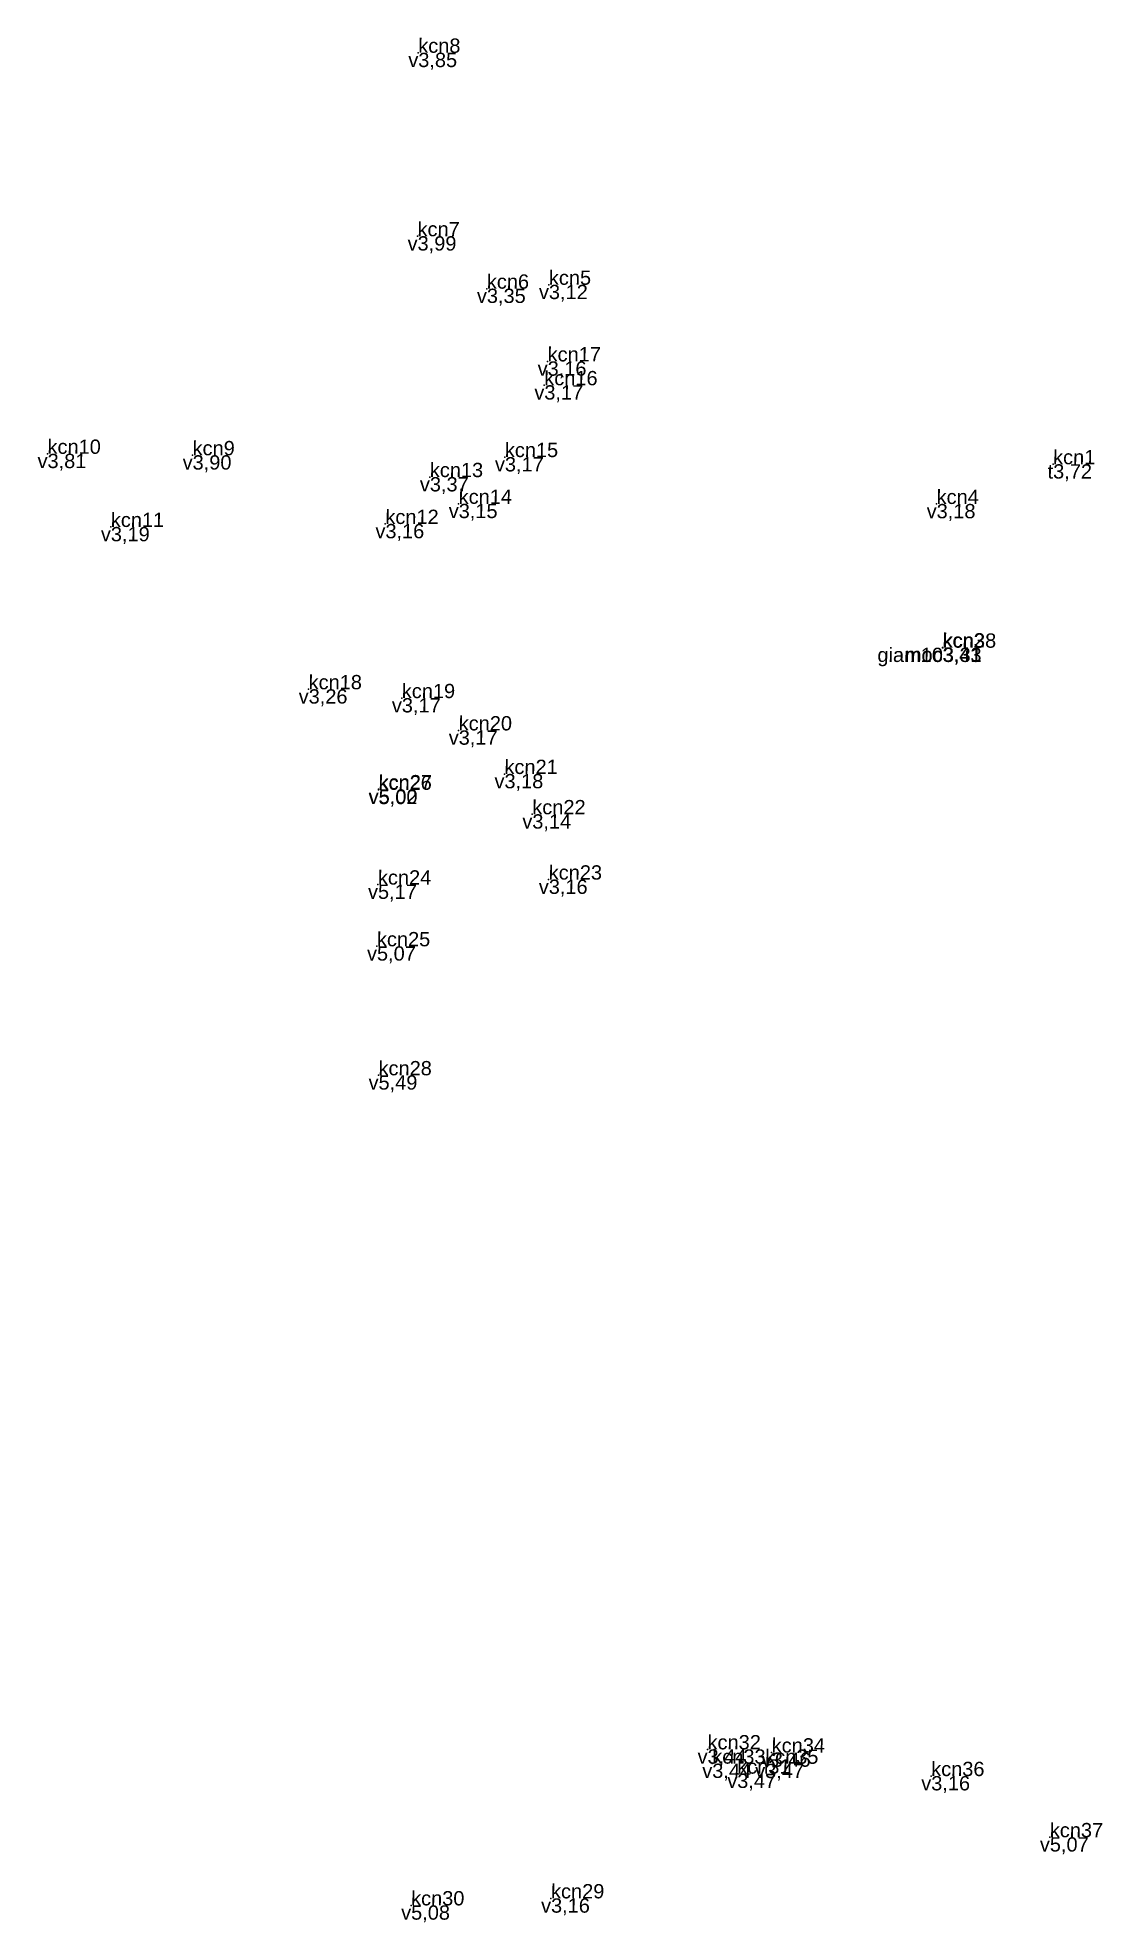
# Model space of a CAD drawing. Header units: metres. Extents: x 584732 to 606137, y 2257469 to 2286410.
# Drawn here: x 596038.3 to 596112.8, y 2284049.7 to 2284181.6 of the extents above; entities that cross this region are included whole.
import ezdxf
from ezdxf.enums import TextEntityAlignment as Align

# ---------------------------------------------------------------- set-up
doc = ezdxf.new("R2010")
doc.units = ezdxf.units.M
doc.header["$MEASUREMENT"] = 0
for name, color, linetype in [('diem', 2, 'Continuous'), ('Docao', 22, 'Continuous'), ('Madiem', 5, 'Continuous'), ('Tendiem', 7, 'Continuous')]:
    doc.layers.add(name, color=color, linetype=linetype)
doc.styles.add('VnArial', font='txt')

msp = doc.modelspace()

# ---------------------------------------------------------------- texts
at = {"layer": 'Docao', "style": 'VnArial', "oblique": 1}
for s, p in [('3,85', (596064.96, 2284180.57, 3.85)), ('3,99', (596064.91, 2284167.73, 3.99)), ('3,35', (596069.76, 2284164.06, 3.35)), ('3,12', (596074.1, 2284164.33, 3.12)), ('3,16', (596074.01, 2284158.97, 3.16)), ('3,17', (596073.78, 2284157.3, 3.17)), ('3,81', (596039.02, 2284152.5, 3.81)), ('3,90', (596049.17, 2284152.4, 3.9)), ('3,17', (596071.02, 2284152.27, 3.17)), ('3,72', (596109.38, 2284151.77, 3.72)), ('3,37', (596065.77, 2284150.87, 3.37)), ('3,15', (596067.79, 2284149, 3.15)), ('3,18', (596101.23, 2284148.99, 3.18)), ('3,16', (596062.66, 2284147.59, 3.16)), ('3,19', (596043.45, 2284147.38, 3.19)), ('3,41', (596101.64, 2284138.95, 3.41)), ('3,43', (596101.65, 2284138.93, 3.42)), ('3,31', (596101.67, 2284138.93, 3.31)), ('3,26', (596057.29, 2284136.02, 3.26)), ('3,17', (596063.81, 2284135.4, 3.17)), ('3,17', (596067.79, 2284133.14, 3.17)), ('3,18', (596070.99, 2284130.09, 3.18)), ('5,02', (596062.18, 2284128.98, 5.02)), ('5,00', (596062.19, 2284129.02, 5)), ('3,14', (596072.94, 2284127.27, 3.14)), ('3,16', (596074.09, 2284122.7, 3.16)), ('5,17', (596062.14, 2284122.35, 5.17)), ('5,07', (596062.07, 2284118.03, 5.07)), ('5,49', (596062.18, 2284109, 5.49)), ('3,44', (596085.2, 2284061.82, 3.44)), ('3,44', (596085.53, 2284060.82, 3.44)), ('3,47', (596089.23, 2284060.81, 3.47)), ('3,46', (596089.69, 2284061.6, 3.46)), ('3,47', (596087.28, 2284060.12, 3.47)), ('3,16', (596100.85, 2284059.95, 3.16)), ('5,07', (596109.15, 2284055.67, 5.07)), ('3,16', (596074.25, 2284051.39, 3.16)), ('5,08', (596064.46, 2284050.9, 5.08))]:
    msp.add_text(s, height=1, dxfattribs=at).set_placement(p, align=Align.TOP_LEFT)
at = {"layer": 'Madiem', "style": 'VnArial', "oblique": 1}
for s, p in [('v', (596064.96, 2284180.57, 3.85)), ('v', (596064.91, 2284167.73, 3.99)), ('v', (596069.76, 2284164.06, 3.35)), ('v', (596074.1, 2284164.33, 3.12)), ('v', (596074.01, 2284158.97, 3.16)), ('v', (596073.78, 2284157.3, 3.17)), ('v', (596039.02, 2284152.5, 3.81)), ('v', (596049.17, 2284152.4, 3.9)), ('v', (596071.02, 2284152.27, 3.17)), ('t', (596109.38, 2284151.77, 3.72)), ('v', (596065.77, 2284150.87, 3.37)), ('v', (596067.79, 2284149, 3.15)), ('v', (596101.23, 2284148.99, 3.18)), ('v', (596043.45, 2284147.38, 3.19)), ('v', (596062.66, 2284147.59, 3.16)), ('giam10', (596101.67, 2284138.93, 3.31)), ('moc', (596101.64, 2284138.95, 3.41)), ('moc', (596101.65, 2284138.93, 3.42)), ('v', (596057.29, 2284136.02, 3.26)), ('v', (596063.81, 2284135.4, 3.17)), ('v', (596067.79, 2284133.14, 3.17)), ('v', (596070.99, 2284130.09, 3.18)), ('v', (596062.18, 2284128.98, 5.02)), ('v', (596062.19, 2284129.02, 5)), ('v', (596072.94, 2284127.27, 3.14)), ('v', (596062.14, 2284122.35, 5.17)), ('v', (596074.09, 2284122.7, 3.16)), ('v', (596062.07, 2284118.03, 5.07)), ('v', (596062.18, 2284109, 5.49)), ('v', (596085.2, 2284061.82, 3.44)), ('v', (596085.53, 2284060.82, 3.44)), ('v', (596089.23, 2284060.81, 3.47)), ('v', (596089.69, 2284061.6, 3.46)), ('v', (596087.28, 2284060.12, 3.47)), ('v', (596100.85, 2284059.95, 3.16)), ('v', (596109.15, 2284055.67, 5.07)), ('v', (596064.46, 2284050.9, 5.08)), ('v', (596074.25, 2284051.39, 3.16))]:
    msp.add_text(s, height=1, dxfattribs=at).set_placement(p, align=Align.TOP_RIGHT)
at = {"layer": 'Tendiem', "style": 'VnArial', "oblique": 1}
for s, p in [('kcn8', (596064.96, 2284180.57, 3.85)), ('kcn7', (596064.91, 2284167.73, 3.99)), ('kcn6', (596069.76, 2284164.06, 3.35)), ('kcn5', (596074.1, 2284164.33, 3.12)), ('kcn17', (596074.01, 2284158.97, 3.16)), ('kcn16', (596073.78, 2284157.3, 3.17)), ('kcn10', (596039.02, 2284152.5, 3.81)), ('kcn9', (596049.17, 2284152.4, 3.9)), ('kcn15', (596071.02, 2284152.27, 3.17)), ('kcn13', (596065.77, 2284150.87, 3.37)), ('kcn1', (596109.38, 2284151.77, 3.72)), ('kcn14', (596067.79, 2284149, 3.15)), ('kcn4', (596101.23, 2284148.99, 3.18)), ('kcn11', (596043.45, 2284147.38, 3.19)), ('kcn12', (596062.66, 2284147.59, 3.16)), ('kcn2', (596101.64, 2284138.95, 3.41)), ('kcn3', (596101.65, 2284138.93, 3.42)), ('kcn38', (596101.67, 2284138.93, 3.31)), ('kcn18', (596057.29, 2284136.02, 3.26)), ('kcn19', (596063.81, 2284135.4, 3.17)), ('kcn20', (596067.79, 2284133.14, 3.17)), ('kcn21', (596070.99, 2284130.09, 3.18)), ('kcn27', (596062.19, 2284129.02, 5)), ('kcn26', (596062.18, 2284128.98, 5.02)), ('kcn22', (596072.94, 2284127.27, 3.14)), ('kcn24', (596062.14, 2284122.35, 5.17)), ('kcn23', (596074.09, 2284122.7, 3.16)), ('kcn25', (596062.07, 2284118.03, 5.07)), ('kcn28', (596062.18, 2284109, 5.49)), ('kcn32', (596085.2, 2284061.82, 3.44)), ('kcn33', (596085.53, 2284060.82, 3.44)), ('kcn35', (596089.23, 2284060.81, 3.47)), ('kcn34', (596089.69, 2284061.6, 3.46)), ('kcn31', (596087.28, 2284060.12, 3.47)), ('kcn36', (596100.85, 2284059.95, 3.16)), ('kcn37', (596109.15, 2284055.67, 5.07)), ('kcn30', (596064.46, 2284050.9, 5.08)), ('kcn29', (596074.25, 2284051.39, 3.16))]:
    msp.add_text(s, height=1, dxfattribs=at).set_placement(p)

# ---------------------------------------------------------------- linework, layer by layer
at = {"layer": 'diem'}
for p in [(596064.96, 2284180.57, 3.85), (596064.91, 2284167.73, 3.99), (596069.76, 2284164.06, 3.35), (596074.1, 2284164.33, 3.12), (596074.01, 2284158.97, 3.16), (596073.78, 2284157.3, 3.17), (596039.02, 2284152.5, 3.81), (596049.17, 2284152.4, 3.9), (596071.02, 2284152.27, 3.17), (596109.38, 2284151.77, 3.72), (596065.77, 2284150.87, 3.37), (596067.79, 2284149, 3.15), (596101.23, 2284148.99, 3.18), (596062.66, 2284147.59, 3.16), (596043.45, 2284147.38, 3.19), (596101.64, 2284138.95, 3.41), (596101.65, 2284138.93, 3.42), (596101.67, 2284138.93, 3.31), (596057.29, 2284136.02, 3.26), (596063.81, 2284135.4, 3.17), (596067.79, 2284133.14, 3.17), (596070.99, 2284130.09, 3.18), (596062.18, 2284128.98, 5.02), (596062.19, 2284129.02, 5), (596072.94, 2284127.27, 3.14), (596074.09, 2284122.7, 3.16), (596062.14, 2284122.35, 5.17), (596062.07, 2284118.03, 5.07), (596062.18, 2284109, 5.49), (596085.2, 2284061.82, 3.44), (596085.53, 2284060.82, 3.44), (596089.23, 2284060.81, 3.47), (596089.69, 2284061.6, 3.46), (596087.28, 2284060.12, 3.47), (596100.85, 2284059.95, 3.16), (596109.15, 2284055.67, 5.07), (596074.25, 2284051.39, 3.16), (596064.46, 2284050.9, 5.08)]:
    msp.add_point(p, dxfattribs=at)

msp.set_redraw_order([(e.dxf.handle, doc.entitydb.next_handle()) for e in msp.query("TEXT MTEXT ATTDEF DIMENSION ARC_DIMENSION")])  # texts and dimensions are drawn at this point

doc.saveas('drawing.dxf')
